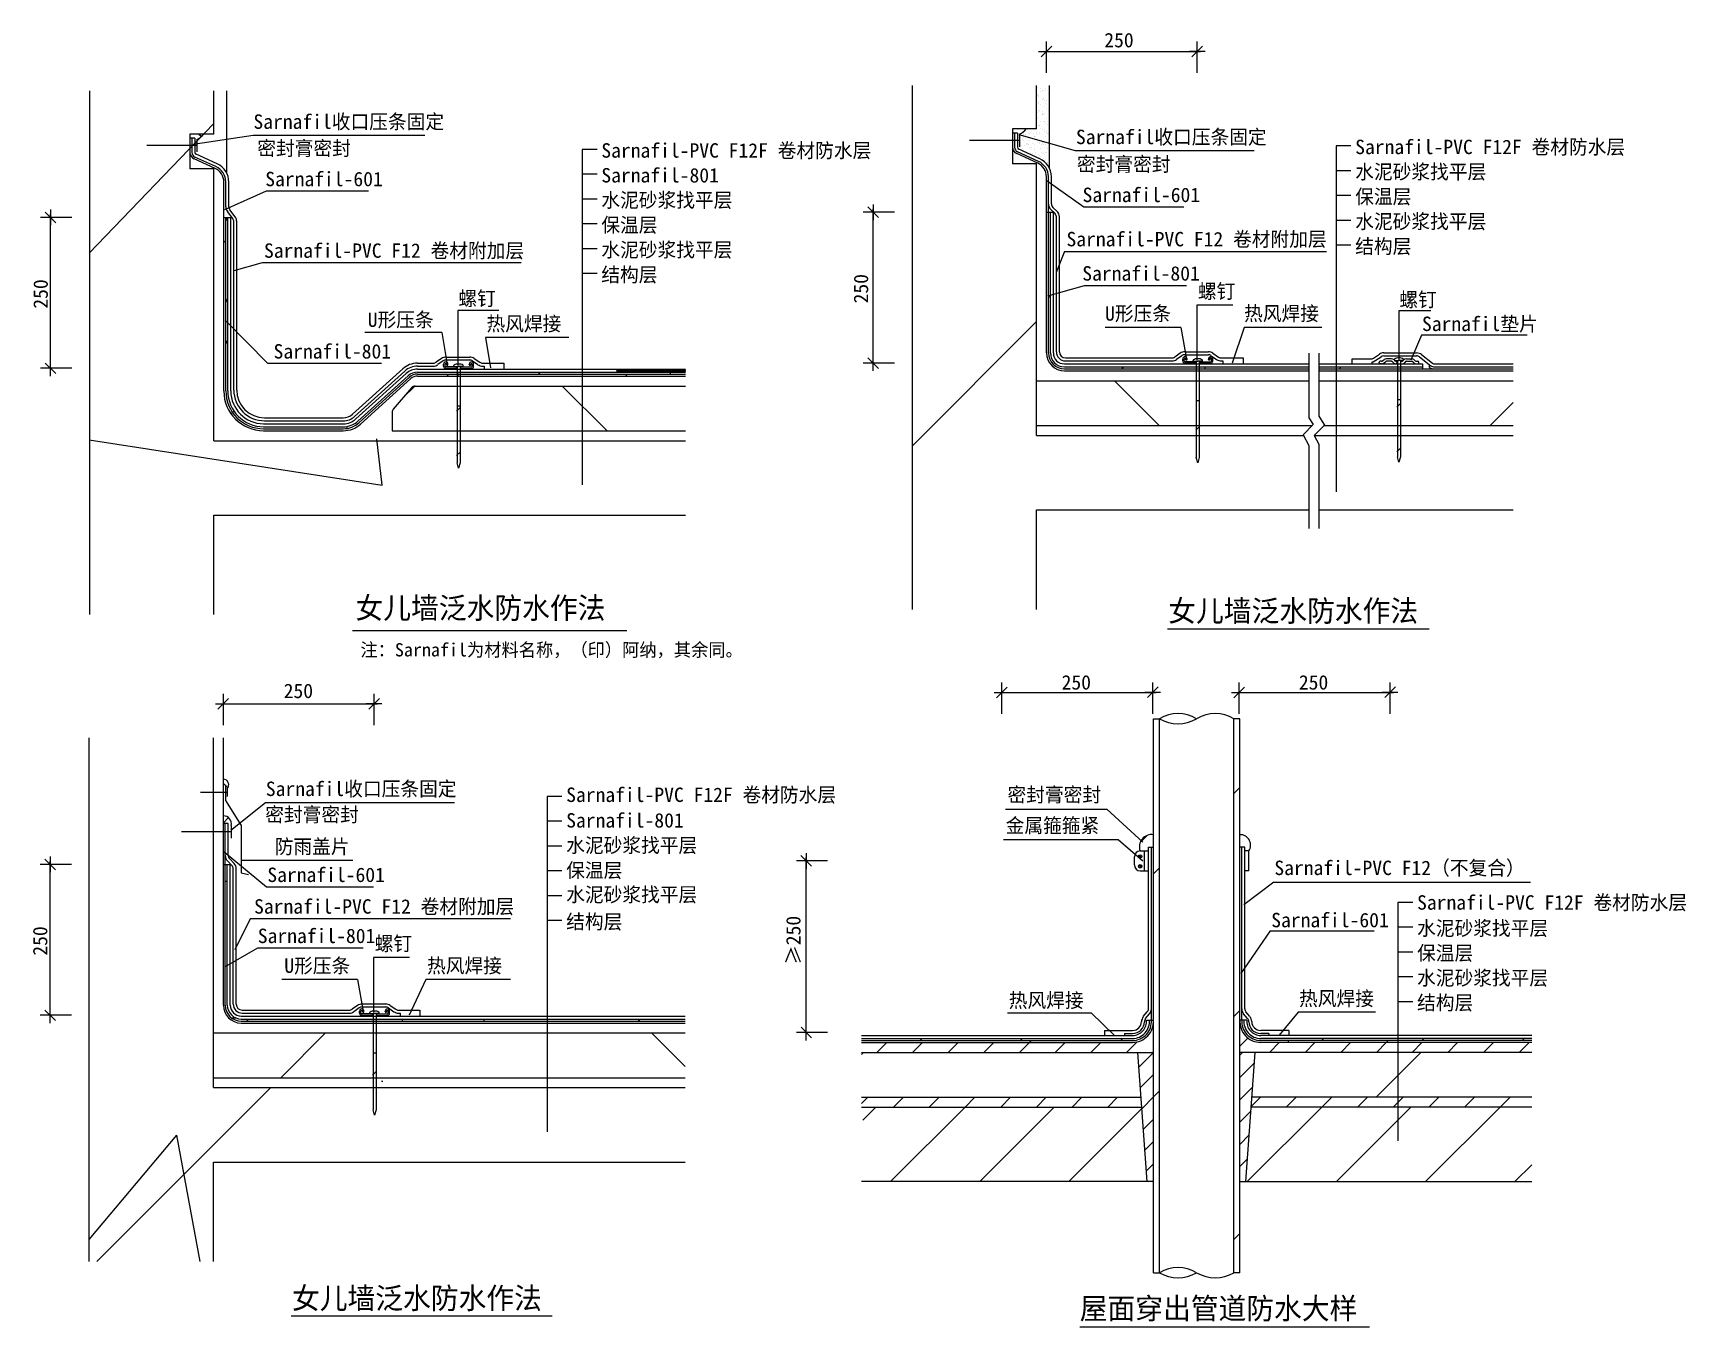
# Model space of a CAD drawing. Header units: metres. Extents: x 21 to 353, y 20 to 281.
import ezdxf

# ---------------------------------------------------------------- set-up
doc = ezdxf.new("R2010")
doc.units = ezdxf.units.M
for name, color, linetype in [('Layer1', 7, 'Continuous'), ('Layer3', 7, 'Continuous'), ('SHU', 7, 'Continuous')]:
    doc.layers.add(name, color=color, linetype=linetype)
pattern_1 = [(45, (0, 0), (-17.9605, 17.9605), [])]
pattern_2 = [(45, (0, 0), (-3.5921, 3.5921), [])]
pattern_3 = [(45, (0, 0), (-10.1028, 10.1028), [])]
pattern_4 = [(45, (0, 0), (-4.49013, 4.49013), [])]
pattern_5 = [(45, (0, 0), (-22.4506, 22.4506), [])]

msp = doc.modelspace()

# ---------------------------------------------------------------- texts
for s, height, p in [('250', 2.9, (236.3, 277.88)), ('Sarnafil收口压条固定', 2.9, (64.96, 261.47)), ('Sarnafil收口压条固定', 2.9, (230.6, 258.39)), ('Sarnafil-PVC F12F 卷材防水层', 2.9, (286.83, 256.38)), ('密封膏密封', 2.9, (65.74, 256.11)), ('Sarnafil-PVC F12F 卷材防水层', 2.9, (135.02, 255.67)), ('Sarnafil-601', 2.9, (67.34, 249.92)), ('Sarnafil-801', 2.9, (135.02, 250.67)), ('密封膏密封', 2.9, (230.8, 252.91)), ('水泥砂浆找平层', 2.9, (286.83, 251.38)), ('Sarnafil-601', 2.9, (231.93, 246.73)), ('保温层', 2.9, (286.83, 246.38)), ('水泥砂浆找平层', 2.9, (135.02, 245.67)), ('保温层', 2.9, (135.02, 240.67)), ('水泥砂浆找平层', 2.9, (286.83, 241.38)), ('Sarnafil-PVC F12 卷材附加层', 2.9, (228.69, 237.82)), ('结构层', 2.9, (286.83, 236.38)), ('Sarnafil-PVC F12 卷材附加层', 2.9, (67.09, 235.51)), ('水泥砂浆找平层', 2.9, (135.02, 235.67)), ('结构层', 2.9, (135.02, 230.67)), ('Sarnafil-801', 2.9, (231.87, 230.92)), ('螺钉', 2.9, (255.15, 227.32)), ('螺钉', 2.9, (106.24, 225.88)), ('螺钉', 2.9, (295.72, 225.64)), ('U形压条', 2.9, (87.98, 221.6)), ('热风焊接', 2.9, (111.89, 220.8)), ('U形压条', 2.9, (236.46, 222.86)), ('热风焊接', 2.9, (264.45, 222.86)), ('Sarnafil垫片', 2.9, (300.28, 220.77)), ('Sarnafil-801', 2.9, (69.01, 215.23)), ('女儿墙泛水防水作法', 4.3, (85.52, 162.88)), ('女儿墙泛水防水作法', 4.3, (249.19, 162.29)), ('注：Sarnafil为材料名称，（印）阿纳，其余同。', 2.67, (86.5, 155.27)), ('250', 2.9, (227.71, 148.6)), ('250', 2.9, (275.49, 148.6)), ('250', 2.9, (71.05, 146.88)), ('Sarnafil收口压条固定', 2.9, (67.46, 127.17)), ('Sarnafil-PVC F12F 卷材防水层', 2.9, (127.94, 125.97)), ('密封膏密封', 2.9, (67.34, 121.98)), ('Sarnafil-801', 2.9, (127.94, 120.82)), ('防雨盖片', 2.9, (69.24, 115.56)), ('水泥砂浆找平层', 2.9, (127.94, 115.8)), ('保温层', 2.9, (127.94, 110.77)), ('Sarnafil-PVC F12（不复合）', 2.9, (270.55, 111.26)), ('Sarnafil-601', 2.9, (67.76, 109.86)), ('Sarnafil-PVC F12 卷材附加层', 2.9, (65.09, 103.49)), ('水泥砂浆找平层', 2.9, (127.94, 105.88)), ('Sarnafil-PVC F12F 卷材防水层', 2.9, (299.29, 104.29)), ('结构层', 2.9, (127.94, 100.43)), ('Sarnafil-601', 2.9, (269.92, 100.75)), ('Sarnafil-801', 2.9, (65.84, 97.57)), ('水泥砂浆找平层', 2.9, (299.29, 99.11)), ('螺钉', 2.9, (89.38, 96.03)), ('保温层', 2.9, (299.29, 94.11)), ('U形压条', 2.9, (71.18, 91.57)), ('热风焊接', 2.9, (99.92, 91.57)), ('热风焊接', 2.9, (99.92, 91.57)), ('水泥砂浆找平层', 2.9, (299.29, 89.11)), ('热风焊接', 2.9, (217.06, 84.6)), ('结构层', 2.9, (299.29, 84.11)), ('女儿墙泛水防水作法', 4.3, (72.73, 23.94)), ('屋面穿出管道防水大样', 4.3, (231.36, 21.87))]:
    msp.add_text(s, height=height).set_placement(p)
for s, p in [('250', (23.55, 225.27)), ('250', (188.75, 226.33)), ('250', (23.45, 95.03)), ('≥250', (175.13, 93.19))]:
    msp.add_text(s, height=2.9, rotation=90).set_placement(p)
at = {"layer": 'SHU'}
for s, p in [('密封膏密封', (216.81, 125.98)), ('金属箍箍紧', (216.44, 119.8)), ('热风焊接', (275.52, 84.97))]:
    msp.add_text(s, height=2.9, dxfattribs=at).set_placement(p)

# ---------------------------------------------------------------- blocks, each defined once
blk = doc.blocks.new('_ARCHTICK')
at = {"color": 3}
blk.add_line((0.79, 0), (-0.79, 0), dxfattribs=at)
at = {"color": 1, "linetype": 'ByBlock'}
blk.add_lwpolyline([(-0.53, -0.53), (0.54, 0.54)], dxfattribs=at)

# ---------------------------------------------------------------- hatches: boundary and pattern name
h = msp.add_hatch()
h.set_pattern_fill('ANSI31', scale=100)
h.paths.add_polyline_path([(254.82, 199.76), (222.66, 199.76), (222.66, 254.46), (217.84, 254.46), (217.84, 261.46), (222.66, 261.46), (222.66, 270.17), (197.66, 270.17), (197.66, 164.73), (222.66, 164.73), (222.66, 184.76), (277.5, 184.76), (277.5, 197.72), (276.41, 199.76), (255.42, 199.76), (255.42, 195.29), (255.12, 194.21), (254.82, 195.29)])
h.paths.add_polyline_path([(318.66, 199.76), (295.94, 199.76), (295.94, 195.46), (295.64, 194.39), (295.34, 195.46), (295.34, 199.76), (278.6, 199.76), (278.56, 199.72), (279.5, 197.97), (279.5, 184.76), (318.66, 184.76)])
h = msp.add_hatch()
h.set_pattern_fill('AR-CONC', scale=4)
h.paths.add_polyline_path([(318.66, 199.76), (295.94, 199.76), (295.94, 195.46), (295.64, 194.39), (295.34, 195.46), (295.34, 199.76), (278.6, 199.76), (278.56, 199.72), (279.5, 197.97), (279.5, 184.76), (318.66, 184.76)])
h.paths.add_polyline_path([(277.5, 197.72), (276.41, 199.76), (255.42, 199.76), (255.42, 195.29), (255.12, 194.21), (254.82, 195.29), (254.82, 199.76), (222.66, 199.76), (222.66, 254.46), (217.84, 254.46), (217.84, 261.46), (222.66, 261.46), (222.66, 270.17), (197.66, 270.17), (197.66, 164.73), (222.66, 164.73), (222.66, 184.76), (277.5, 184.76)])
h = msp.add_hatch()
h.set_pattern_fill('AR-CONC', scale=4)
h.paths.add_polyline_path([(151.91, 199.08), (89.66, 199.08), (89.66, 194.61), (89.36, 193.54), (89.06, 194.61), (89.06, 199.08), (56.91, 199.08), (56.91, 269.5), (31.91, 269.5), (31.91, 164.06), (56.91, 164.06), (56.91, 184.08), (151.91, 184.08)])
h = msp.add_hatch()
h.set_pattern_fill('ANSI31', scale=100)
h.paths.add_polyline_path([(56.91, 269.5), (31.91, 269.5), (31.91, 164.06), (56.91, 164.06), (56.91, 184.08), (151.91, 184.08), (151.91, 199.08), (89.66, 199.08), (89.66, 194.61), (89.36, 193.54), (89.06, 194.61), (89.06, 199.08), (56.91, 199.08)])
h = msp.add_hatch()
h.set_pattern_fill('AR-SAND', scale=0.8)
h.paths.add_polyline_path([(59.62, 269.12), (57, 269.12), (57, 260.41), (54.94, 260.41, -0.12), (53.54, 259.36), (53.54, 258.09), (53.18, 258.09), (53.18, 256.7, 0.29), (53.42, 256.34), (57.65, 254.41, -0.18), (59.62, 252.47)])
h = msp.add_hatch()
h.set_pattern_fill('AR-SAND')
h.paths.add_polyline_path([(59, 269.12), (57, 269.12), (57, 260.41), (54.94, 260.41, -0.12), (53.54, 259.36), (53.54, 258.09), (53.18, 258.09), (53.18, 256.7, 0.29), (53.42, 256.34), (57.66, 254.41, -0.11), (59, 253.42)])
h = msp.add_hatch()
h.set_pattern_fill('ANSI38', scale=2.5)
h.paths.add_polyline_path([(54.94, 260.41), (52.18, 260.41), (52.18, 259.56), (53.18, 259.56), (53.18, 258.09), (53.54, 258.09), (53.54, 259.36, 0.12)])
h = msp.add_hatch()
h.set_pattern_fill('ANSI38', scale=2.5)
h.paths.add_polyline_path([(220.6, 261.46), (217.84, 261.46), (217.84, 260.61), (218.84, 260.61), (218.84, 259.14), (219.2, 259.14), (219.2, 260.41, 0.12)])
h = msp.add_hatch()
h.set_pattern_fill('AR-SAND', scale=25)
h.paths.add_polyline_path([(138.09, 198.7), (138.09, 200.7), (92.88, 200.7), (92.88, 204.4, -0.18), (93.12, 205.05), (96.79, 209.35, -0.22), (97.55, 209.7), (138.09, 209.7), (138.09, 211.7), (98, 211.7, 0.19), (96.66, 211.19), (86.55, 202.05, -0.19), (83.06, 200.7), (67, 200.7, -0.41), (59, 208.7), (59, 223.14), (57, 224.4), (57, 198.7)])
h.paths.add_polyline_path([(182, 209.7), (182, 211.7), (138.09, 211.7), (138.09, 209.7)])
h.paths.add_polyline_path([(182, 198.7), (182, 200.7), (138.09, 200.7), (138.09, 198.7)])
h.paths.add_polyline_path([(59, 247.67), (57, 246.64), (57, 224.4), (59, 223.14)])
h.paths.add_polyline_path([(59, 250.77, 0.29), (57.24, 253.5), (53, 255.43, -0.29), (52.18, 256.7), (52.18, 253.41), (57, 253.41), (57, 246.64), (59, 247.67)])
h = msp.add_hatch()
h.set_pattern_fill('AR-SAND', scale=1.2)
h.paths.add_polyline_path([(53, 255.43, -0.29), (52.18, 256.7), (52.18, 253.41), (57.43, 253.41, 0.02), (57.24, 253.5)])
h = msp.add_hatch()
h.set_pattern_fill('AR-SAND', scale=1.5)
h.paths.add_polyline_path([(318.66, 212.76), (295.94, 212.76), (295.94, 210.76), (318.66, 210.76)])
h.paths.add_polyline_path([(295.34, 212.76), (282.98, 212.76), (282.98, 210.76), (295.34, 210.76)])
h.paths.add_polyline_path([(282.98, 212.76), (279.5, 212.76), (279.5, 210.76), (282.98, 210.76)])
h.paths.add_polyline_path([(318.66, 201.76), (295.94, 201.76), (295.94, 199.76), (318.66, 199.76)])
h.paths.add_polyline_path([(295.34, 201.76), (282.98, 201.76), (282.98, 199.76), (295.34, 199.76)])
h.paths.add_polyline_path([(282.98, 201.76), (280.56, 201.76), (278.6, 199.76), (282.98, 199.76)])
h.paths.add_polyline_path([(278.16, 201.76), (255.42, 201.76), (255.42, 199.76), (276.41, 199.76), (276.34, 199.9)])
h.paths.add_polyline_path([(277.5, 212.76), (255.42, 212.76), (255.42, 210.76), (277.5, 210.76)])
h.paths.add_polyline_path([(254.82, 212.76), (228.26, 212.76, -0.41), (224.66, 216.36), (224.66, 228.05), (222.66, 230.03), (222.66, 210.76), (254.82, 210.76)])
h.paths.add_polyline_path([(254.82, 201.76), (222.66, 201.76), (222.66, 199.76), (254.82, 199.76)])
h.paths.add_polyline_path([(224.66, 250.76), (222.66, 249.03), (222.66, 230.03), (224.66, 228.05)])
h.paths.add_polyline_path([(222.9, 254.55), (218.66, 256.48, -0.29), (217.84, 257.76), (217.84, 254.46), (222.66, 254.46), (222.66, 249.03), (224.66, 250.76), (224.66, 251.82, 0.29)])
h = msp.add_hatch()
h.set_pattern_fill('AR-SAND', scale=1.2)
h.paths.add_polyline_path([(218.66, 256.48, -0.29), (217.84, 257.76), (217.84, 254.46), (223.09, 254.46, 0.02), (222.9, 254.55)])
h = msp.add_hatch()
h.set_pattern_fill('AR-SAND', scale=1.5)
h.paths.add_polyline_path([(152, 211.7), (138.09, 211.7), (138.09, 209.7), (152, 209.7)])
h.paths.add_polyline_path([(138.09, 211.7), (106.58, 211.7), (106.58, 209.7), (138.09, 209.7)])
h.paths.add_polyline_path([(105.98, 211.7), (98, 211.7, 0.19), (96.66, 211.19), (86.55, 202.05, -0.19), (83.06, 200.7), (67, 200.7, -0.41), (59, 208.7), (59, 223.21), (57, 225), (57, 198.7), (105.98, 198.7), (105.98, 200.7), (92.88, 200.7), (92.88, 204.4, -0.18), (93.12, 205.05), (96.79, 209.35, -0.22), (97.55, 209.7), (105.98, 209.7)])
h.paths.add_polyline_path([(138.09, 200.7), (106.58, 200.7), (106.58, 198.7), (138.09, 198.7)])
h.paths.add_polyline_path([(152, 200.7), (138.09, 200.7), (138.09, 198.7), (152, 198.7)])
h.paths.add_polyline_path([(59, 245.01), (57, 243.17), (57, 225), (59, 223.21)])
h.paths.add_polyline_path([(59, 250.77, 0.29), (57.24, 253.5), (57, 253.61), (57, 243.17), (59, 245.01)])
h = msp.add_hatch()
h.set_pattern_fill('ANSI31,_O', scale=8)
h.set_pattern_definition(pattern_1)
h.paths.add_polyline_path([(67, 201.1, -0.41), (59.4, 208.7), (59.4, 243.63), (59, 243.63), (59, 208.7, 0.41), (67, 200.7), (83.06, 200.7, 0.19), (86.55, 202.05), (96.66, 211.19, -0.19), (98, 211.7), (105.98, 211.7), (105.98, 212.1), (98, 212.1, 0.19), (96.39, 211.49), (86.28, 202.34, -0.19), (83.06, 201.1)])
h = msp.add_hatch()
h.set_pattern_fill('HONEY', scale=4.5)
h.paths.add_polyline_path([(138.09, 212.1), (138.09, 212.5), (98, 212.5, 0.19), (96.12, 211.78), (86.01, 202.64, -0.19), (83.06, 201.5), (67, 201.5, -0.41), (59.8, 208.7), (59.8, 243.63), (59.4, 243.63), (59.4, 208.7, 0.41), (67, 201.1), (83.06, 201.1, 0.19), (86.28, 202.34), (96.39, 211.49, -0.19), (98, 212.1)])
h = msp.add_hatch()
h.set_pattern_fill('HONEY', scale=4.6)
h.paths.add_polyline_path([(277.5, 213.56), (255.42, 213.56), (255.42, 213.16), (277.5, 213.16)])
h.paths.add_polyline_path([(255.42, 213.56), (254.82, 213.56), (254.82, 213.16), (255.42, 213.16)])
h.paths.add_polyline_path([(225.46, 244.69), (225.06, 244.69), (225.06, 216.36, 0.41), (228.26, 213.16), (254.82, 213.16), (254.82, 213.56), (228.26, 213.56, -0.41), (225.46, 216.36)])
h = msp.add_hatch()
h.set_pattern_fill('SOLID')
h.paths.add_polyline_path([(152, 212.5), (152, 213.1), (138.09, 213.1), (138.09, 212.5)])
h = msp.add_hatch()
h.set_pattern_fill('HONEY', scale=4.6)
h.paths.add_polyline_path([(279.5, 213.56), (279.5, 213.16), (295.34, 213.16), (295.34, 213.56)])
h.paths.add_polyline_path([(295.94, 213.56), (295.94, 213.16), (300.36, 213.16), (300.36, 213.56)])
h = msp.add_hatch()
h.set_pattern_fill('HONEY', scale=4.6)
h.paths.add_polyline_path([(318.66, 213.56), (302.84, 213.56, -0.13), (302.03, 213.78), (301.82, 213.94), (301.82, 213.44, 0.13), (302.84, 213.16), (318.66, 213.16)])
h = msp.add_hatch()
h.set_pattern_fill('ANSI37', scale=25)
h.paths.add_polyline_path([(138.09, 200.7), (138.09, 209.7), (97.55, 209.7, 0.22), (96.79, 209.35), (93.12, 205.05, 0.18), (92.88, 204.4), (92.88, 200.7)])
h.paths.add_polyline_path([(152, 200.7), (152, 209.7), (138.09, 209.7), (138.09, 200.7)])
h = msp.add_hatch()
h.set_pattern_fill('ANSI31,_O', scale=8)
h.set_pattern_definition(pattern_1)
h.paths.add_polyline_path([(106.58, 212.1), (106.58, 211.7), (138.09, 211.7), (138.09, 212.1)])
h.paths.add_polyline_path([(152, 211.7), (152, 212.1), (138.09, 212.1), (138.09, 211.7)])
h = msp.add_hatch()
h.set_pattern_fill('HONEY', scale=4.5)
h.paths.add_polyline_path([(152, 212.1), (152, 212.5), (138.09, 212.5), (138.09, 212.1)])
h = msp.add_hatch()
h.set_pattern_fill('ANSI37', scale=25)
h.paths.add_polyline_path([(318.66, 210.76), (295.94, 210.76), (295.94, 201.76), (318.66, 201.76)])
h.paths.add_polyline_path([(295.34, 210.76), (282.98, 210.76), (282.98, 201.76), (295.34, 201.76)])
h.paths.add_polyline_path([(282.98, 210.76), (279.5, 210.76), (279.5, 203.61), (280.68, 201.76), (282.98, 201.76)])
h.paths.add_polyline_path([(277.5, 210.76), (255.42, 210.76), (255.42, 201.76), (278.16, 201.76), (278.37, 201.97), (277.5, 203.32)])
h.paths.add_polyline_path([(254.82, 210.76), (222.66, 210.76), (222.66, 201.76), (254.82, 201.76)])
h = msp.add_hatch()
h.set_pattern_fill('ANSI31', scale=2)
h.paths.add_polyline_path([(254.82, 206.79), (254.72, 206.79), (254.72, 201.85), (254.82, 201.85)])
h.paths.add_polyline_path([(255.52, 206.79), (255.42, 206.79), (255.42, 201.85), (255.52, 201.85)])
h.paths.add_polyline_path([(255.52, 201.85), (255.42, 201.85), (255.42, 199.85), (255.52, 199.85)])
h.paths.add_polyline_path([(254.82, 201.85), (254.72, 201.85), (254.72, 199.85), (254.82, 199.85)])
h.paths.add_polyline_path([(255.42, 201.85), (254.82, 201.85), (254.82, 199.85), (255.42, 199.85)])
h.paths.add_polyline_path([(255.42, 199.85), (254.82, 199.85), (254.82, 195.7), (255.12, 194.62), (255.42, 195.7)])
h.paths.add_polyline_path([(254.82, 199.85), (254.72, 199.85), (254.72, 195.69), (255.12, 194.25), (255.52, 195.69), (255.52, 199.85), (255.42, 199.85), (255.42, 195.7), (255.12, 194.62), (254.82, 195.7)])
h.paths.add_polyline_path([(255.42, 206.79), (254.82, 206.79), (254.82, 201.85), (255.42, 201.85)])
h = msp.add_hatch()
h.set_pattern_fill('ANSI31', scale=2)
h.paths.add_polyline_path([(295.34, 206.97), (295.24, 206.97), (295.24, 202.03), (295.34, 202.03)])
h.paths.add_polyline_path([(296.04, 206.97), (295.94, 206.97), (295.94, 202.03), (296.04, 202.03)])
h.paths.add_polyline_path([(296.04, 202.03), (295.94, 202.03), (295.94, 200.03), (296.04, 200.03)])
h.paths.add_polyline_path([(295.34, 202.03), (295.24, 202.03), (295.24, 200.03), (295.34, 200.03)])
h.paths.add_polyline_path([(295.94, 202.03), (295.34, 202.03), (295.34, 200.03), (295.94, 200.03)])
h.paths.add_polyline_path([(295.94, 200.03), (295.34, 200.03), (295.34, 195.88), (295.64, 194.8), (295.94, 195.88)])
h.paths.add_polyline_path([(295.34, 200.03), (295.24, 200.03), (295.24, 195.86), (295.64, 194.43), (296.04, 195.86), (296.04, 200.03), (295.94, 200.03), (295.94, 195.88), (295.64, 194.8), (295.34, 195.88)])
h.paths.add_polyline_path([(295.94, 206.97), (295.34, 206.97), (295.34, 202.03), (295.94, 202.03)])
h = msp.add_hatch()
h.set_pattern_fill('ANSI31', scale=2)
h.paths.add_polyline_path([(105.98, 205.74), (105.88, 205.74), (105.88, 200.8), (105.98, 200.8)])
h.paths.add_polyline_path([(106.68, 205.74), (106.58, 205.74), (106.58, 200.8), (106.68, 200.8)])
h.paths.add_polyline_path([(106.68, 200.8), (106.58, 200.8), (106.58, 198.8), (106.68, 198.8)])
h.paths.add_polyline_path([(105.98, 200.8), (105.88, 200.8), (105.88, 198.8), (105.98, 198.8)])
h.paths.add_polyline_path([(106.58, 200.8), (105.98, 200.8), (105.98, 198.8), (106.58, 198.8)])
h.paths.add_polyline_path([(106.58, 198.8), (105.98, 198.8), (105.98, 194.65), (106.28, 193.57), (106.58, 194.65)])
h.paths.add_polyline_path([(105.98, 198.8), (105.88, 198.8), (105.88, 194.63), (106.28, 193.2), (106.68, 194.63), (106.68, 198.8), (106.58, 198.8), (106.58, 194.65), (106.28, 193.57), (105.98, 194.65)])
h.paths.add_polyline_path([(106.58, 205.74), (105.98, 205.74), (105.98, 200.8), (106.58, 200.8)])
h = msp.add_hatch()
h.set_pattern_fill('ANSI35,_O', scale=10)
h.set_pattern_definition(pattern_5)
h.paths.add_polyline_path([(247.4, 142.73), (246.2, 142.73), (246.2, 31.22), (247.4, 31.22)])
h = msp.add_hatch()
h.set_pattern_fill('ANSI35,_O', scale=10)
h.set_pattern_definition(pattern_5)
h.paths.add_polyline_path([(262.4, 31.22), (263.6, 31.22), (263.6, 142.73), (262.4, 142.73)])
h = msp.add_hatch()
h.set_pattern_fill('ANSI31', scale=100)
h.paths.add_polyline_path([(56.9, 138.88), (31.9, 138.88), (31.9, 33.44), (56.9, 33.44), (56.9, 53.47), (151.9, 53.47), (151.9, 68.47), (89.65, 68.47), (89.65, 64), (89.35, 62.92), (89.05, 64), (89.05, 68.47), (56.9, 68.47)])
h = msp.add_hatch()
h.set_pattern_fill('AR-CONC', scale=4)
h.paths.add_polyline_path([(151.9, 68.47), (89.65, 68.47), (89.65, 64), (89.35, 62.92), (89.05, 64), (89.05, 68.47), (56.9, 68.47), (56.9, 138.88), (31.9, 138.88), (31.9, 33.44), (56.9, 33.44), (56.9, 53.47), (151.9, 53.47)])
h = msp.add_hatch()
h.set_pattern_fill('AR-SAND', scale=1.4)
h.paths.add_polyline_path([(151.9, 81.47), (137.99, 81.47), (137.99, 79.47), (151.9, 79.47)])
h.paths.add_polyline_path([(137.99, 81.47), (89.65, 81.47), (89.65, 79.47), (137.99, 79.47)])
h.paths.add_polyline_path([(89.05, 81.47), (62.5, 81.47, -0.41), (58.9, 85.07), (58.9, 92.99), (56.9, 94.92), (56.9, 79.47), (89.05, 79.47)])
h.paths.add_polyline_path([(58.9, 115.49), (56.9, 111.17), (56.9, 94.92), (58.9, 92.99)])
h.paths.add_polyline_path([(58.9, 119.96), (56.9, 119.96), (56.9, 111.17), (58.9, 115.49)])
h.paths.add_polyline_path([(58.9, 127.85), (56.9, 127.85), (56.9, 119.96), (58.9, 119.96)])
h.paths.add_polyline_path([(58.9, 138.88), (56.9, 138.88), (56.9, 127.85), (58.9, 127.85)])
h.paths.add_polyline_path([(89.05, 70.47), (56.9, 70.47), (56.9, 68.47), (89.05, 68.47)])
h.paths.add_polyline_path([(137.99, 70.47), (89.65, 70.47), (89.65, 68.47), (137.99, 68.47)])
h.paths.add_polyline_path([(151.9, 70.47), (137.99, 70.47), (137.99, 68.47), (151.9, 68.47)])
h = msp.add_hatch()
h.set_pattern_fill('ANSI38', scale=2)
h.paths.add_polyline_path([(58.9, 130.54), (58.9, 127.85), (59.65, 127.85), (59.65, 128.66, 0.66)])
h = msp.add_hatch()
h.set_pattern_fill('ANSI38', scale=2)
h.paths.add_polyline_path([(58.9, 123.17), (58.9, 121.61), (59.9, 121.61), (59.9, 119.96), (60.48, 119.96), (60.48, 121.23, 0.5)])
h = msp.add_hatch()
h.set_pattern_fill('ANSI31', scale=4)
h.paths.add_polyline_path([(58.9, 113.4), (59.3, 113.4), (59.3, 119.96), (58.9, 119.96)])
h.paths.add_polyline_path([(58.9, 119.96), (59.3, 119.96), (59.3, 121.61), (58.9, 121.61)])
h = msp.add_hatch()
h.set_pattern_fill('ANSI38,_O', scale=2)
h.set_pattern_definition(pattern_4)
h.paths.add_polyline_path([(246.2, 119.38, 0.57), (243.51, 116.12, -0.01), (243.55, 116.12), (245.2, 116.12), (245.2, 116.89), (246.2, 116.89)])
h = msp.add_hatch()
h.set_pattern_fill('ANSI38,_O', scale=2)
h.set_pattern_definition(pattern_4)
h.paths.add_polyline_path([(263.6, 116.89), (264.6, 116.89), (264.6, 116.12), (265.4, 116.12, 0.63), (263.6, 119.38)])
h = msp.add_hatch()
h.set_pattern_fill('HONEY', scale=5)
h.paths.add_polyline_path([(89.05, 82.27), (62.5, 82.27, -0.41), (59.7, 85.07), (59.7, 113.4), (59.3, 113.4), (59.3, 85.07, 0.41), (62.5, 81.87), (89.05, 81.87)])
h = msp.add_hatch()
h.set_pattern_fill('HONEY', scale=5)
h.paths.add_polyline_path([(151.9, 82.27), (137.99, 82.27), (137.99, 81.87), (151.9, 81.87)])
h.paths.add_polyline_path([(137.99, 82.27), (89.65, 82.27), (89.65, 81.87), (137.99, 81.87)])
h = msp.add_hatch()
h.set_pattern_fill('HONEY,_O', scale=4.5)
h.set_pattern_definition(pattern_3)
h.paths.add_polyline_path([(187.42, 78.37), (187.42, 77.97), (242, 77.97, 0.44), (245.78, 82.07), (245.38, 82.07, -0.44), (242, 78.37)])
h = msp.add_hatch()
h.set_pattern_fill('AR-SAND,_O', scale=1.6)
h.set_pattern_definition(pattern_2)
h.paths.add_polyline_path([(187.42, 77.57), (187.42, 75.57), (246.2, 75.57), (246.2, 81.77, -0.41), (242, 77.57)])
h = msp.add_hatch()
h.set_pattern_fill('AR-SAND,_O', scale=1.6)
h.set_pattern_definition(pattern_2)
h.paths.add_polyline_path([(243.89, 64.57), (243.74, 66.57), (187.42, 66.57), (187.42, 64.57)])
h.paths.add_polyline_path([(322.37, 64.57), (322.37, 66.57), (266.05, 66.57), (265.91, 64.57)])
h.paths.add_polyline_path([(267.8, 77.57, -0.41), (263.6, 81.77), (263.6, 75.57), (322.37, 75.57), (322.37, 77.57)])
h = msp.add_hatch()
h.set_pattern_fill('ANSI31,_O', scale=8)
h.set_pattern_definition(pattern_1)
h.paths.add_polyline_path([(246.19, 82.07), (245.78, 82.07, -0.44), (242, 77.97), (216.21, 77.97), (216.21, 77.57), (242, 77.57, 0.44)])
h = msp.add_hatch()
h.set_pattern_fill('ANSI31,_O', scale=8)
h.set_pattern_definition(pattern_1)
h.paths.add_polyline_path([(293.59, 77.57), (293.59, 77.97), (273.31, 77.97), (273.31, 77.57)])
h.paths.add_polyline_path([(267.8, 77.97, -0.44), (264.01, 82.07), (263.61, 82.07, 0.44), (267.8, 77.57), (273.31, 77.57), (273.31, 77.97)])
h = msp.add_hatch()
h.set_pattern_fill('HONEY,_O', scale=4.5)
h.set_pattern_definition(pattern_3)
h.paths.add_polyline_path([(322.37, 78.37), (322.37, 77.97), (267.8, 77.97, -0.44), (264.01, 82.07), (264.41, 82.07, 0.44), (267.8, 78.37)])
h = msp.add_hatch()
h.set_pattern_fill('ANSI37', scale=25)
h.paths.add_polyline_path([(89.05, 79.47), (56.9, 79.47), (56.9, 70.47), (89.05, 70.47)])
h.paths.add_polyline_path([(137.99, 79.47), (89.65, 79.47), (89.65, 70.47), (137.99, 70.47)])
h.paths.add_polyline_path([(151.9, 79.47), (137.99, 79.47), (137.99, 70.47), (151.9, 70.47)])
h = msp.add_hatch()
h.set_pattern_fill('ANSI31', scale=2)
h.paths.add_polyline_path([(89.05, 75.5), (88.95, 75.5), (88.95, 70.56), (89.05, 70.56)])
h.paths.add_polyline_path([(89.75, 75.5), (89.65, 75.5), (89.65, 70.56), (89.75, 70.56)])
h.paths.add_polyline_path([(89.75, 70.56), (89.65, 70.56), (89.65, 68.56), (89.75, 68.56)])
h.paths.add_polyline_path([(89.05, 70.56), (88.95, 70.56), (88.95, 68.56), (89.05, 68.56)])
h.paths.add_polyline_path([(89.65, 70.56), (89.05, 70.56), (89.05, 68.56), (89.65, 68.56)])
h.paths.add_polyline_path([(89.65, 68.56), (89.05, 68.56), (89.05, 64.41), (89.35, 63.33), (89.65, 64.41)])
h.paths.add_polyline_path([(89.05, 68.56), (88.95, 68.56), (88.95, 64.4), (89.35, 62.96), (89.75, 64.4), (89.75, 68.56), (89.65, 68.56), (89.65, 64.41), (89.35, 63.33), (89.05, 64.41)])
h.paths.add_polyline_path([(89.65, 75.5), (89.05, 75.5), (89.05, 70.56), (89.65, 70.56)])
h = msp.add_hatch()
h.set_pattern_fill('ANSI37,_O', scale=25)
h.set_pattern_definition([(45, (0, 0), (-56.127, 56.127), [])])
h.paths.add_polyline_path([(243.74, 66.57), (243.09, 75.57), (187.42, 75.57), (187.42, 66.57)])
h.paths.add_polyline_path([(322.37, 66.57), (322.37, 75.57), (266.7, 75.57), (266.05, 66.57)])
h = msp.add_hatch()
h.set_pattern_fill('AR-CONC,_O')
h.set_pattern_definition([(45, (0, 0), (-2.245064, 2.245064), [])])
h.paths.add_polyline_path([(246.2, 75.57), (243.09, 75.57), (244.97, 49.57), (246.2, 49.57)])
h.paths.add_polyline_path([(263.6, 49.57), (264.83, 49.57), (266.7, 75.57), (263.6, 75.57)])
h = msp.add_hatch()
h.set_pattern_fill('ANSI31,_O', scale=100)
h.set_pattern_definition([(45, (0, 0), (-224.5, 224.5), [])])
h.paths.add_polyline_path([(244.97, 49.57), (243.89, 64.57), (187.42, 64.57), (187.42, 62.18), (188.83, 60.88), (189.95, 60.27), (187.42, 58.74), (187.42, 49.57)])
h.paths.add_polyline_path([(322.37, 49.57), (322.37, 58.74), (319.84, 60.27), (325.96, 60.88), (322.37, 62.18), (322.37, 64.57), (265.91, 64.57), (264.83, 49.57)])
h = msp.add_hatch()
h.set_pattern_fill('AR-CONC,_O', scale=4)
h.set_pattern_definition([(45, (0, 0), (-8.98026, 8.98026), [])])
h.paths.add_polyline_path([(244.97, 49.57), (243.89, 64.57), (187.42, 64.57), (187.42, 62.18), (188.83, 60.88), (189.95, 60.27), (187.42, 58.74), (187.42, 49.57)])
h.paths.add_polyline_path([(322.37, 49.57), (322.37, 58.74), (319.84, 60.27), (325.96, 60.88), (322.37, 62.18), (322.37, 64.57), (265.91, 64.57), (264.83, 49.57)])
at = {"layer": 'SHU'}
h = msp.add_hatch(dxfattribs=at)
h.set_pattern_fill('ANSI32', scale=2)
h.paths.add_polyline_path([(294.67, 214.96, 0.21), (294.16, 215.18), (293.12, 215.18, 0.18), (292.67, 215.02), (292.35, 214.75, -0.18), (292.15, 214.68), (291.84, 214.68, 0.41), (291.64, 214.48), (291.64, 214.38, 0.41), (291.84, 214.18), (292.15, 214.18, 0.18), (292.67, 214.37), (292.99, 214.63, -0.18), (293.12, 214.68), (294.16, 214.68, -0.21), (294.3, 214.62), (294.47, 214.44, 0.21), (295.06, 214.18), (295.27, 214.18), (295.27, 214.68), (295.06, 214.68, -0.21), (294.84, 214.78)])
h.paths.add_polyline_path([(298.17, 214.68, -0.18), (298.3, 214.63), (298.62, 214.37, 0.18), (299.13, 214.18), (299.44, 214.18, 0.41), (299.64, 214.38), (299.64, 214.48, 0.41), (299.44, 214.68), (299.13, 214.68, -0.18), (298.94, 214.75), (298.62, 215.02, 0.18), (298.17, 215.18), (297.13, 215.18, 0.21), (296.62, 214.96), (296.45, 214.78, -0.21), (296.23, 214.68), (296.01, 214.68), (296.01, 214.18), (296.23, 214.18, 0.21), (296.82, 214.44), (296.99, 214.62, -0.21), (297.13, 214.68)])

# ---------------------------------------------------------------- linework, layer by layer
for p, q in [((224.4, 277.02), (255.69, 277.02)), ((224.66, 272.72), (224.66, 279.02)), ((255.02, 272.72), (255.02, 279.02)), ((197.66, 164.73), (197.66, 270.17)), ((222.66, 261.46), (222.66, 270.17)), ((222.66, 261.46), (222.66, 270.17)), ((222.66, 261.46), (222.66, 270.17)), ((222.66, 261.46), (222.66, 270.17)), ((222.66, 261.46), (222.66, 270.17)), ((222.95, 269.82), (222.95, 269.82)), ((225.11, 269.9), (225.11, 269.9)), ((225.28, 253.52), (225.28, 270.17)), ((32, 163.68), (32, 269.12)), ((57, 260.41), (57, 269.12)), ((57, 260.41), (57, 269.12)), ((59.62, 252.47), (59.62, 269.12)), ((222.85, 268.36), (222.85, 268.36)), ((222.92, 268.11), (222.92, 268.11)), ((223, 268.28), (223, 268.28)), ((223.05, 266.74), (223.05, 266.74)), ((223.06, 267.98), (223.06, 267.98)), ((223.15, 266.96), (223.15, 266.96)), ((223.15, 266.57), (223.15, 266.57)), ((223.41, 269.59), (223.41, 269.59)), ((223.49, 266.35), (223.49, 266.35)), ((223.5, 269.07), (223.5, 269.07)), ((223.76, 267.34), (223.76, 267.34)), ((223.91, 269.13), (223.91, 269.13)), ((224.06, 267.58), (224.06, 267.58)), ((224.08, 269.11), (224.08, 269.11)), ((224.13, 267.57), (224.13, 267.57)), ((224.23, 267.1), (224.23, 267.1)), ((224.53, 269.54), (224.53, 269.54)), ((224.56, 269.21), (224.56, 269.21)), ((224.56, 266.61), (224.56, 266.61)), ((224.65, 267.15), (224.65, 267.15)), ((224.7, 266.47), (224.7, 266.47)), ((225, 268.58), (225, 268.58)), ((225.16, 268.36), (225.16, 268.36)), ((225.21, 266.82), (225.21, 266.82)), ((222.82, 264.84), (222.82, 264.84)), ((222.86, 263.57), (222.86, 263.57)), ((223, 265.13), (223, 265.13)), ((223.1, 265.2), (223.1, 265.2)), ((223.15, 263.66), (223.15, 263.66)), ((223.23, 264.9), (223.23, 264.9)), ((223.79, 264.4), (223.79, 264.4)), ((223.8, 264.57), (223.8, 264.57)), ((223.88, 264.98), (223.88, 264.98)), ((223.94, 264.27), (223.94, 264.27)), ((224.14, 264.35), (224.14, 264.35)), ((224.18, 266.03), (224.18, 266.03)), ((224.23, 264.48), (224.23, 264.48)), ((224.62, 263.01), (224.62, 263.01)), ((224.64, 263.63), (224.64, 263.63)), ((224.71, 265.58), (224.71, 265.58)), ((224.97, 265.12), (224.97, 265.12)), ((225.27, 265.28), (225.27, 265.28)), ((52.18, 260.41), (52.18, 253.41)), ((57, 260.41), (52.18, 260.41)), ((64.88, 260.12), (53.3, 258.38)), ((99.47, 260.12), (64.88, 260.12)), ((217.84, 261.46), (217.84, 254.46)), ((222.66, 261.46), (217.84, 261.46)), ((218.84, 260.61), (217.84, 260.61)), ((218.24, 260.61), (218.24, 257.76)), ((218.84, 260.61), (218.84, 257.76)), ((230.52, 257.03), (219.18, 260.28)), ((219.2, 260.41), (219.2, 257.87)), ((219.99, 260.33), (219.99, 260.33)), ((220.11, 260.55), (220.11, 260.55)), ((220.13, 259.76), (220.13, 259.76)), ((220.4, 260.38), (220.4, 260.38)), ((220.45, 260.34), (220.45, 260.34)), ((220.77, 261.36), (220.77, 261.36)), ((221.05, 260.47), (221.05, 260.47)), ((221.21, 260.58), (221.21, 260.58)), ((221.47, 260.73), (221.47, 260.73)), ((222.14, 260.61), (222.14, 260.61)), ((222.24, 261.38), (222.24, 261.38)), ((222.26, 260), (222.26, 260)), ((222.29, 259.83), (222.29, 259.83)), ((222.41, 259.86), (222.41, 259.86)), ((222.56, 260.66), (222.56, 260.66)), ((222.6, 260.55), (222.6, 260.55)), ((222.94, 260.34), (222.94, 260.34)), ((223.03, 262.2), (223.03, 262.2)), ((223.17, 262.06), (223.17, 262.06)), ((223.21, 262.12), (223.21, 262.12)), ((223.21, 260.75), (223.21, 260.75)), ((223.26, 260.57), (223.26, 260.57)), ((223.51, 261.57), (223.51, 261.57)), ((223.55, 262.87), (223.55, 262.87)), ((223.87, 261.43), (223.87, 261.43)), ((223.97, 262.92), (223.97, 262.92)), ((224.28, 262.94), (224.28, 262.94)), ((224.29, 260.89), (224.29, 260.89)), ((224.33, 261.4), (224.33, 261.4)), ((224.38, 259.86), (224.38, 259.86)), ((224.45, 262.56), (224.45, 262.56)), ((224.67, 260.7), (224.67, 260.7)), ((224.71, 260.95), (224.71, 260.95)), ((224.78, 262.35), (224.78, 262.35)), ((224.81, 260.56), (224.81, 260.56)), ((225.09, 260.56), (225.09, 260.56)), ((53.54, 258.09), (43.52, 258.09)), ((53.18, 259.56), (52.18, 259.56)), ((52.58, 259.56), (52.58, 256.7)), ((53.18, 259.56), (53.18, 256.7)), ((57.66, 254.41), (53.42, 256.34)), ((53.54, 259.36), (53.54, 256.82)), ((131.17, 257.32), (131.17, 189.84)), ((134.17, 257.32), (131.17, 257.32)), ((219.2, 259.14), (209.18, 259.14)), ((222.9, 254.55), (218.66, 256.48)), ((223.07, 254.92), (218.83, 256.84)), ((218.99, 258.12), (218.99, 258.12)), ((223.31, 255.46), (219.08, 257.39)), ((219.17, 259.02), (219.17, 259.02)), ((219.22, 257.47), (219.22, 257.47)), ((219.64, 258.21), (219.64, 258.21)), ((219.82, 257.55), (219.82, 257.55)), ((219.86, 259.29), (219.86, 259.29)), ((220, 259.16), (220, 259.16)), ((220.18, 258.21), (220.18, 258.21)), ((220.7, 258.52), (220.7, 258.52)), ((220.72, 258.35), (220.72, 258.35)), ((220.76, 258.55), (220.76, 258.55)), ((221.09, 258.33), (221.09, 258.33)), ((221.14, 258.41), (221.14, 258.41)), ((221.26, 259.04), (221.26, 259.04)), ((221.31, 257.5), (221.31, 257.5)), ((221.4, 256.54), (221.4, 256.54)), ((221.46, 256.38), (221.46, 256.38)), ((221.5, 257.79), (221.5, 257.79)), ((221.64, 257.66), (221.64, 257.66)), ((221.66, 259.56), (221.66, 259.56)), ((221.74, 256.33), (221.74, 256.33)), ((221.79, 258.49), (221.79, 258.49)), ((221.88, 256.43), (221.88, 256.43)), ((222.31, 257.56), (222.31, 257.56)), ((222.34, 258.29), (222.34, 258.29)), ((222.34, 257.02), (222.34, 257.02)), ((222.39, 256.75), (222.39, 256.75)), ((222.53, 256.52), (222.53, 256.52)), ((222.88, 258.63), (222.88, 258.63)), ((223.1, 259.22), (223.1, 259.22)), ((223.25, 258.55), (223.25, 258.55)), ((223.29, 258.69), (223.29, 258.69)), ((223.31, 259.03), (223.31, 259.03)), ((223.36, 257.49), (223.36, 257.49)), ((223.58, 258.34), (223.58, 258.34)), ((223.61, 256.66), (223.61, 256.66)), ((223.89, 256.55), (223.89, 256.55)), ((223.9, 258.49), (223.9, 258.49)), ((223.94, 258.77), (223.94, 258.77)), ((224.03, 256.71), (224.03, 256.71)), ((224.05, 258.36), (224.05, 258.36)), ((224.15, 259.57), (224.15, 259.57)), ((224.23, 256.33), (224.23, 256.33)), ((224.44, 258.32), (224.44, 258.32)), ((224.49, 256.78), (224.49, 256.78)), ((224.68, 256.8), (224.68, 256.8)), ((224.74, 257.72), (224.74, 257.72)), ((224.8, 257.56), (224.8, 257.56)), ((225.03, 258.92), (225.03, 258.92)), ((266.46, 257.03), (230.52, 257.03)), ((282.98, 258.03), (282.98, 188.43)), ((285.98, 258.03), (282.98, 258.03)), ((57, 253.41), (52.18, 253.41)), ((57.24, 253.5), (53, 255.43)), ((57.41, 253.87), (53.17, 255.79)), ((57, 198.7), (57, 253.41)), ((222.66, 254.46), (217.84, 254.46)), ((222.66, 199.76), (222.66, 254.46)), ((223.14, 256.29), (223.14, 256.29)), ((223.28, 256.15), (223.28, 256.15)), ((223.41, 255.95), (223.41, 255.95)), ((223.98, 255.52), (223.98, 255.52)), ((224.54, 255.24), (224.54, 255.24)), ((224.77, 254.74), (224.77, 254.74)), ((224.78, 254.79), (224.78, 254.79)), ((224.88, 254.33), (224.88, 254.33)), ((224.92, 254.65), (224.92, 254.65)), ((285.98, 253.03), (282.98, 253.03)), ((59, 208.7), (59, 250.77)), ((59.4, 245.79), (59.4, 250.81)), ((59.4, 245.79), (59.4, 250.81)), ((60, 245.79), (60, 250.72)), ((134.17, 252.32), (131.17, 252.32)), ((224.66, 216.36), (224.66, 251.82)), ((232.21, 245.71), (224.82, 250.91)), ((225.06, 244.69), (225.06, 251.86)), ((225.06, 246.31), (225.06, 251.86)), ((225.66, 246.38), (225.66, 251.87)), ((67.55, 248.9), (59.16, 245.16)), ((88.13, 248.9), (67.55, 248.9)), ((134.17, 247.32), (131.17, 247.32)), ((285.98, 248.03), (282.98, 248.03)), ((28.4, 243.63), (22.11, 243.63)), ((24.11, 213.27), (24.11, 244.3)), ((59, 243.63), (60.4, 243.63)), ((59.4, 208.7), (59.4, 243.63)), ((60.8, 243.39), (59.72, 244.83)), ((59.8, 208.7), (59.8, 243.63)), ((61.28, 243.75), (60.2, 245.19)), ((60.4, 208.7), (60.4, 243.63)), ((194.06, 244.69), (187.77, 244.69)), ((189.77, 214.32), (189.77, 245.36)), ((224.66, 244.69), (226.06, 244.69)), ((225.06, 216.36), (225.06, 244.69)), ((225.46, 216.36), (225.46, 244.69)), ((226.34, 244.47), (225.56, 245.21)), ((226.76, 244.91), (225.97, 245.65)), ((226.06, 216.36), (226.06, 244.69)), ((226.66, 216.56), (226.66, 243.75)), ((227.26, 216.56), (227.26, 243.75)), ((252.29, 245.71), (232.21, 245.71)), ((285.98, 243.03), (282.98, 243.03)), ((61, 208.9), (61, 242.79)), ((61.6, 208.9), (61.6, 242.79)), ((134.17, 242.32), (131.17, 242.32)), ((134.17, 237.32), (131.17, 237.32)), ((228.3, 236.79), (226.64, 232.55)), ((228.3, 236.79), (281.08, 236.79)), ((285.98, 238.03), (282.98, 238.03)), ((66.71, 234.49), (60.98, 232.9)), ((118.86, 234.49), (66.71, 234.49)), ((134.17, 232.32), (131.17, 232.32)), ((232.23, 229.9), (224.9, 227.81)), ((252.88, 229.9), (232.23, 229.9)), ((106.09, 224.92), (106.09, 213.83)), ((114.38, 224.92), (106.09, 224.92)), ((254.94, 225.97), (254.94, 214.88)), ((262.16, 225.97), (254.94, 225.97)), ((295.64, 224.84), (295.64, 214.95)), ((302.05, 224.84), (295.64, 224.84)), ((67.84, 214.21), (59.24, 222.99)), ((102.87, 220.45), (87.4, 220.45)), ((102.87, 220.45), (103.99, 214.05)), ((251.72, 221.5), (236.46, 221.5)), ((251.72, 221.5), (252.83, 215.1)), ((264.45, 221.5), (262.07, 214.33)), ((280.1, 221.5), (264.45, 221.5)), ((300.2, 219.97), (298.03, 214.88)), ((321.48, 219.97), (300.2, 219.97)), ((111.68, 219.45), (112.69, 213.37)), ((128.45, 219.45), (111.68, 219.45)), ((292.58, 216.37), (299.18, 216.37)), ((28.4, 213.27), (22.11, 213.27)), ((90.72, 214.21), (67.84, 214.21)), ((95.05, 213.17), (84.94, 204.03)), ((98, 214.3), (101.18, 214.3)), ((98, 213.7), (101.18, 213.7)), ((98, 213.1), (152, 213.1)), ((102.85, 215.25), (101.76, 214.49)), ((103.19, 214.76), (102.1, 214)), ((109.09, 214.76), (110.18, 214)), ((109.44, 215.25), (110.53, 214.49)), ((111.1, 214.3), (115.41, 214.3)), ((111.1, 213.7), (111.41, 213.7)), ((111.41, 213.7), (111.41, 213.1)), ((111.41, 213.7), (111.41, 213.1)), ((115.41, 214.3), (115.41, 213.1)), ((115.41, 214.1), (115.41, 213.1)), ((194.06, 214.32), (187.77, 214.32)), ((228.26, 214.16), (277.5, 214.16)), ((228.26, 213.56), (277.5, 213.56)), ((228.26, 213.16), (277.5, 213.16)), ((228.46, 215.36), (249.93, 215.36)), ((228.46, 214.76), (249.93, 214.76)), ((251.6, 216.31), (250.51, 215.54)), ((251.94, 215.81), (250.85, 215.05)), ((257.84, 215.81), (258.93, 215.05)), ((258.19, 216.31), (259.28, 215.54)), ((259.85, 215.36), (264.26, 215.36)), ((259.85, 214.76), (260.16, 214.76)), ((260.16, 214.76), (260.16, 214.16)), ((260.16, 214.76), (260.16, 214.16)), ((264.26, 215.36), (264.26, 214.16)), ((277.5, 216.29), (277.5, 203.32)), ((279.5, 216.29), (279.5, 203.61)), ((279.5, 214.16), (300.36, 214.16)), ((279.5, 213.56), (300.36, 213.56)), ((279.5, 213.16), (318.66, 213.16)), ((286.22, 215.16), (289.95, 215.16)), ((286.22, 214.16), (286.22, 215.16)), ((290.22, 214.16), (290.22, 214.56)), ((290.22, 214.56), (290.43, 214.56)), ((290.22, 214.16), (290.22, 214.56)), ((290.22, 214.56), (290.25, 214.56)), ((290.43, 214.56), (292.03, 215.6)), ((290.5, 215.32), (291.7, 216.1)), ((292.58, 215.77), (299.18, 215.77)), ((299.81, 215.55), (302.03, 213.78)), ((300.18, 216.02), (302.37, 214.28)), ((300.36, 214.16), (300.36, 213.16)), ((301.82, 213.44), (301.82, 213.94)), ((302.84, 214.16), (318.66, 214.16)), ((302.84, 213.56), (318.66, 213.56)), ((95.45, 212.72), (85.34, 203.58)), ((95.72, 212.23), (85.61, 203.09)), ((96.12, 211.78), (86.01, 202.64)), ((96.39, 211.49), (86.28, 202.34)), ((96.66, 211.19), (86.55, 202.05)), ((97.55, 209.7), (152, 209.7)), ((98, 212.5), (152, 212.5)), ((98, 212.1), (152, 212.1)), ((98, 211.7), (152, 211.7)), ((106.19, 211.7), (106.19, 212.1)), ((222.66, 210.76), (277.5, 210.76)), ((228.26, 212.76), (277.5, 212.76)), ((279.5, 212.76), (318.66, 212.76)), ((279.5, 210.76), (318.66, 210.76)), ((96.79, 209.35), (93.12, 205.05)), ((67.2, 203.3), (83.06, 203.3)), ((92.88, 204.4), (92.88, 200.7)), ((277.5, 203.32), (278.37, 201.97)), ((279.5, 203.61), (280.64, 201.83)), ((67, 202.1), (83.06, 202.1)), ((67, 201.5), (83.06, 201.5)), ((67, 201.1), (83.06, 201.1)), ((67, 200.7), (83.06, 200.7)), ((67.2, 202.7), (83.06, 202.7)), ((92.88, 200.7), (152, 200.7)), ((222.66, 201.76), (278.16, 201.76)), ((222.66, 199.76), (276.41, 199.76)), ((278.37, 201.97), (276.34, 199.9)), ((276.34, 199.9), (277.5, 197.72)), ((280.64, 201.83), (278.56, 199.72)), ((278.56, 199.72), (279.5, 197.97)), ((278.6, 199.76), (318.66, 199.76)), ((280.56, 201.76), (318.66, 201.76)), ((57, 198.7), (152, 198.7)), ((277.5, 197.72), (277.5, 181)), ((279.5, 197.97), (279.5, 181)), ((57, 163.68), (57, 183.7)), ((57, 183.7), (152, 183.7)), ((222.66, 184.76), (277.5, 184.76)), ((222.66, 164.73), (222.66, 184.76)), ((223.66, 184.76), (277.5, 184.76)), ((279.5, 184.76), (318.66, 184.76)), ((279.5, 184.76), (318.66, 184.76)), ((84.91, 160.52), (140.16, 160.52)), ((249.03, 160.85), (301.71, 160.85)), ((215.7, 143.74), (215.7, 150.04)), ((246.07, 143.74), (246.07, 150.04)), ((263.49, 143.74), (263.49, 150.04)), ((293.85, 143.74), (293.85, 150.04)), ((58.9, 141.43), (58.9, 147.73)), ((89.26, 141.43), (89.26, 147.73)), ((215.7, 148.04), (246.74, 148.04)), ((263.49, 148.04), (294.52, 148.04)), ((58.64, 145.73), (89.93, 145.73)), ((246.2, 142.73), (247.4, 142.73)), ((263.6, 142.73), (262.4, 142.73)), ((31.9, 33.44), (31.9, 138.88)), ((56.9, 68.47), (56.9, 138.88)), ((58.9, 85.07), (58.9, 138.88)), ((59.65, 127.85), (54.33, 127.85)), ((59.33, 129.43), (59.33, 126.29)), ((59.65, 128.66), (59.65, 127.05)), ((124.09, 127.08), (124.09, 59.6)), ((127.09, 127.08), (124.09, 127.08)), ((59.33, 126.29), (62.46, 121.22)), ((67.38, 125.81), (60.38, 120.21)), ((105.44, 125.81), (67.38, 125.81)), ((60.48, 119.96), (50.45, 119.96)), ((59.9, 121.61), (58.9, 121.61)), ((59.3, 113.4), (59.3, 121.61)), ((59.3, 115.01), (59.3, 121.61)), ((59.9, 115.2), (59.9, 121.61)), ((60.48, 121.23), (60.48, 118.69)), ((62.46, 121.22), (62.46, 111.7)), ((127.09, 122.08), (124.09, 122.08)), ((127.09, 117.08), (124.09, 117.08)), ((245.2, 116.89), (246.2, 116.89)), ((264.6, 116.89), (263.6, 116.89)), ((28.3, 113.4), (22.01, 113.4)), ((24.01, 83.03), (24.01, 114.07)), ((58.9, 113.4), (60.3, 113.4)), ((67.6, 108.84), (59.06, 115.84)), ((59.3, 85.07), (59.3, 113.4)), ((59.7, 85.07), (59.7, 113.4)), ((60.62, 113.18), (59.75, 114.09)), ((61.05, 113.59), (60.18, 114.51)), ((60.3, 85.07), (60.3, 113.4)), ((84.96, 114.21), (62.53, 114.21)), ((180.58, 114.12), (174.29, 114.12)), ((176.29, 79.55), (176.29, 114.78)), ((60.9, 85.27), (60.9, 112.49)), ((61.5, 85.27), (61.5, 112.49)), ((127.09, 112.08), (124.09, 112.08)), ((265.4, 112.12), (264.6, 112.12)), ((89.12, 108.84), (67.6, 108.84)), ((127.09, 107.08), (124.09, 107.08)), ((270.43, 109.81), (264.38, 105.29)), ((270.43, 109.81), (322.15, 109.81)), ((295.44, 105.76), (295.44, 57.77)), ((298.44, 105.76), (295.44, 105.76)), ((64.33, 102.47), (61.21, 96.22)), ((116.75, 102.47), (64.33, 102.47)), ((127.09, 102.08), (124.09, 102.08)), ((269.73, 100.02), (263.82, 91.42)), ((269.73, 100.02), (290.65, 100.02)), ((298.44, 100.76), (295.44, 100.76)), ((65.76, 96.56), (59.14, 92.75)), ((87.06, 96.56), (65.76, 96.56)), ((89.17, 94.68), (89.17, 83.59)), ((96.39, 94.68), (89.17, 94.68)), ((298.44, 95.76), (295.44, 95.76)), ((85.95, 90.21), (70.67, 90.21)), ((85.95, 90.21), (87.07, 83.81)), ((99.71, 90.21), (96.3, 83.04)), ((99.71, 90.21), (96.3, 83.04)), ((116.76, 90.21), (99.71, 90.21)), ((114.33, 90.21), (99.71, 90.21)), ((298.44, 90.76), (295.44, 90.76)), ((62.7, 84.07), (84.26, 84.07)), ((62.7, 83.47), (84.26, 83.47)), ((85.92, 85.01), (84.83, 84.25)), ((86.27, 84.52), (85.18, 83.76)), ((92.17, 84.52), (93.26, 83.76)), ((92.51, 85.01), (93.61, 84.25)), ((94.18, 84.07), (98.49, 84.07)), ((94.18, 83.47), (94.49, 83.47)), ((94.49, 83.47), (94.49, 82.87)), ((94.49, 83.47), (94.49, 82.87)), ((98.49, 84.07), (98.49, 82.87)), ((98.49, 84.07), (98.49, 82.87)), ((244.16, 82.76), (244.97, 83.72)), ((244.63, 82.37), (245.43, 83.34)), ((265.17, 82.37), (264.37, 83.34)), ((265.63, 82.76), (264.83, 83.72)), ((298.44, 85.76), (295.44, 85.76)), ((28.3, 83.03), (22.01, 83.03)), ((62.5, 82.87), (151.9, 82.87)), ((62.5, 82.27), (151.9, 82.27)), ((62.5, 81.87), (151.9, 81.87)), ((62.5, 81.47), (151.9, 81.47)), ((236.36, 79.97), (242, 79.97)), ((236.36, 79.97), (236.36, 78.97)), ((244.78, 82.07), (246.2, 82.07)), ((265.01, 82.07), (263.6, 82.07)), ((273.44, 79.97), (267.8, 79.97)), ((273.44, 79.97), (273.44, 78.97)), ((56.9, 79.47), (151.9, 79.47)), ((180.58, 79.55), (174.29, 79.55)), ((187.42, 78.97), (242, 78.97)), ((187.42, 78.37), (242, 78.37)), ((187.42, 77.97), (242, 77.97)), ((187.42, 77.57), (242, 77.57)), ((240.36, 79.37), (240.36, 78.97)), ((240.36, 79.37), (242, 79.37)), ((269.44, 79.37), (267.8, 79.37)), ((322.37, 78.97), (267.8, 78.97)), ((322.37, 78.37), (267.8, 78.37)), ((322.37, 77.97), (267.8, 77.97)), ((322.37, 77.57), (267.8, 77.57)), ((269.44, 79.37), (269.44, 78.97)), ((273.31, 77.97), (273.31, 77.57)), ((187.42, 75.57), (246.2, 75.57)), ((244.97, 49.57), (243.09, 75.57)), ((322.37, 75.57), (263.6, 75.57)), ((264.83, 49.57), (266.7, 75.57)), ((56.9, 70.47), (151.9, 70.47)), ((56.9, 68.47), (151.9, 68.47)), ((187.42, 66.57), (243.74, 66.57)), ((187.42, 64.57), (243.89, 64.57)), ((322.37, 64.57), (265.91, 64.57)), ((322.37, 66.57), (266.05, 66.57)), ((56.9, 33.44), (56.9, 53.47)), ((56.9, 53.47), (151.9, 53.47)), ((246.2, 31.22), (247.4, 31.22)), ((263.6, 31.22), (262.4, 31.22)), ((72.58, 22.5), (125.13, 22.5)), ((231.39, 20.3), (289.7, 20.3))]:
    msp.add_line(p, q)
msp.add_lwpolyline([(62.46, 111.7), (63.94, 111.38)])
for centre, radius, start, end in [((52.11, 262.72), 3.66, 293.04, 320.73), ((217.77, 263.78), 3.66, 293.04, 320.73), ((53.58, 256.7), 1.4, 180, 245.55), ((53.58, 256.7), 1, 180, 245.55), ((53.58, 256.7), 0.4, 180, 245.55), ((219.24, 257.76), 1.4, 180, 245.55), ((219.24, 257.76), 1, 180, 245.55), ((219.24, 257.76), 0.4, 180, 245.55), ((56, 250.77), 3, 0, 65.55), ((56, 250.77), 3.4, 0.7, 65.54), ((56, 250.77), 4, 359.35, 65.54), ((221.66, 251.82), 3, 0, 65.55), ((221.66, 251.82), 3.4, 0.7, 65.54), ((221.66, 251.82), 4, 0.65, 65.54), ((226.66, 246.38), 1.6, 180, 226.69), ((226.66, 246.38), 1, 180, 226.69), ((61, 245.79), 1.6, 180, 216.95), ((61, 245.79), 1, 180, 216.95), ((60, 242.79), 1, 0, 36.95), ((60, 242.79), 1.6, 0, 36.95), ((225.66, 243.75), 1, 0, 46.69), ((225.66, 243.75), 1.6, 0, 46.69), ((228.26, 216.36), 3.6, 180, 270), ((228.26, 216.36), 3.2, 180, 270), ((228.26, 216.36), 2.8, 180, 270), ((228.26, 216.36), 2.2, 180, 270), ((228.46, 216.56), 1.8, 180, 270), ((228.46, 216.56), 1.2, 180, 270), ((252.52, 215), 1.6, 90, 125.1), ((257.27, 215), 1.6, 54.9, 90), ((292.58, 214.77), 1.6, 90, 123.22), ((299.18, 214.77), 1.6, 51.49, 90), ((98, 209.9), 4.4, 90, 132.12), ((98, 209.9), 3.8, 90, 132.12), ((98, 209.7), 3.4, 90, 132.12), ((101.18, 215.3), 1, 270, 305.1), ((101.18, 215.3), 1.6, 270, 305.1), ((103.77, 213.94), 1.6, 90, 125.1), ((103.77, 213.94), 1, 90, 125.1), ((108.52, 213.94), 1.6, 54.9, 90), ((108.52, 213.94), 1, 54.9, 90), ((111.1, 215.3), 1.6, 234.9, 270), ((111.1, 215.3), 1, 234.9, 270), ((249.93, 216.36), 1, 270, 305.1), ((249.93, 216.36), 1.6, 270, 305.1), ((252.52, 215), 1, 90, 125.1), ((257.27, 215), 1, 54.9, 90), ((259.85, 216.36), 1.6, 234.9, 270), ((259.85, 216.36), 1, 234.9, 270), ((289.95, 216.16), 1, 270, 303.22), ((292.58, 214.77), 1, 90, 123.22), ((299.18, 214.77), 1, 51.49, 90), ((302.84, 215.16), 2, 239.35, 270), ((302.84, 215.16), 1.6, 239.35, 270), ((302.84, 215.16), 1, 241.43, 270), ((98, 209.7), 2.8, 90, 132.12), ((98, 209.7), 2.4, 90, 132.12), ((98, 209.7), 2, 90, 132.12), ((97.55, 208.7), 1, 90, 139.54), ((67, 208.7), 8, 180, 270), ((67, 208.7), 7.6, 180, 270), ((67, 208.7), 7.2, 180, 270), ((67, 208.7), 6.6, 180, 270), ((67.2, 208.9), 6.2, 180, 270), ((67.2, 208.9), 5.6, 180, 270), ((83.06, 206.1), 2.8, 270, 312.12), ((83.06, 206.1), 3.4, 270, 312.12), ((83.06, 205.9), 3.8, 270, 312.12), ((93.88, 204.4), 1, 139.54, 180), ((83.06, 205.9), 4.4, 270, 312.12), ((83.06, 205.9), 4.8, 270, 312.12), ((83.06, 205.9), 5.2, 270, 312.12), ((251.15, 136.48), 7.29, 59.04, 120.96), ((258.65, 136.47), 7.29, 59.06, 120.94), ((251.15, 148.98), 7.29, 239.04, 300.96), ((58.88, 129.44), 1.1, 314.48, 88.88), ((58.95, 121.6), 1.57, 346.49, 91.84), ((245.83, 116.95), 2.46, 81.4, 199.73), ((263.71, 117.31), 2.07, 324.84, 93.09), ((60.9, 115.2), 1.6, 180, 223.83), ((60.9, 115.2), 1, 180, 223.83), ((59.9, 112.49), 1, 0, 43.83), ((59.9, 112.49), 1.6, 0, 43.83), ((62.5, 85.07), 3.6, 180, 270), ((62.5, 85.07), 3.2, 180, 270), ((62.5, 85.07), 2.8, 180, 270), ((62.5, 85.07), 2.2, 180, 270), ((62.7, 85.27), 1.8, 180, 270), ((62.7, 85.27), 1.2, 180, 270), ((84.26, 85.07), 1, 270, 305.1), ((84.26, 85.07), 1.6, 270, 305.1), ((86.84, 83.71), 1.6, 90, 125.1), ((86.84, 83.71), 1, 90, 125.1), ((91.59, 83.71), 1.6, 54.9, 90), ((91.59, 83.71), 1, 54.9, 90), ((94.18, 85.07), 1.6, 234.9, 270), ((94.18, 85.07), 1, 234.9, 270), ((244.2, 84.36), 1, 320.31, 0), ((244.2, 84.36), 1.6, 320.31, 0), ((265.6, 84.36), 1.6, 180, 219.69), ((265.6, 84.36), 1, 180, 219.69), ((242, 81.77), 4.2, 270, 4.08), ((242, 81.77), 3.8, 270, 4.51), ((242, 81.77), 3.4, 270, 5.04), ((242, 81.77), 2.8, 270, 6.13), ((242, 81.77), 1.8, 270, 359.33), ((242, 81.77), 2.4, 270, 359.33), ((245.4, 81.73), 1.6, 140.31, 179.33), ((245.4, 81.73), 1, 140.31, 179.33), ((267.8, 81.77), 4.2, 175.92, 270), ((267.8, 81.77), 3.8, 175.49, 270), ((267.8, 81.77), 3.4, 174.96, 270), ((267.8, 81.77), 2.8, 173.87, 270), ((264.4, 81.73), 1, 0.67, 39.69), ((267.8, 81.77), 2.4, 180.67, 270), ((264.4, 81.73), 1.6, 0.67, 39.69), ((267.8, 81.77), 1.8, 180.67, 270), ((251.15, 24.97), 7.29, 59.04, 120.96), ((251.15, 37.47), 7.29, 239.04, 300.96), ((258.65, 37.47), 7.29, 239.04, 300.96)]:
    msp.add_arc(centre, radius, start, end)
at = {"layer": 'Layer1'}
for p, q in [((242.36, 113.3), (242.36, 114.93)), ((243.55, 116.12), (245.2, 116.12)), ((244.39, 112.12), (244.39, 116.12)), ((265.4, 116.12), (264.6, 116.12)), ((265.4, 112.12), (265.4, 116.12)), ((243.55, 112.12), (245.2, 112.12))]:
    msp.add_line(p, q, dxfattribs=at)
for centre, start, end in [((243.55, 114.93), 90, 180), ((243.55, 113.3), 180, 270)]:
    msp.add_arc(centre, 1.19, start, end, dxfattribs=at)
at = {"layer": 'Layer3'}
for p, q in [((243.73, 114.75), (243.26, 115.21)), ((243.73, 112.75), (243.26, 113.21)), ((243.81, 114.81), (243.34, 115.27)), ((243.81, 112.82), (243.34, 113.28))]:
    msp.add_line(p, q, dxfattribs=at)
for centre in [(243.53, 115.01), (243.53, 113.02)]:
    msp.add_circle(centre, 0.35, dxfattribs=at)
at = {"layer": 'SHU'}
for p, q in [((252.52, 216.6), (257.27, 216.6)), ((103.24, 213.69), (103.24, 214.09)), ((103.54, 213.69), (103.54, 214.09)), ((105.83, 213.54), (103.69, 213.54)), ((105.83, 213.24), (103.69, 213.24)), ((103.77, 215.54), (108.52, 215.54)), ((103.77, 214.94), (108.52, 214.94)), ((103.84, 214.01), (103.84, 214.09)), ((104.14, 214.01), (104.14, 214.09)), ((105.34, 213.73), (105.34, 213.82)), ((105.44, 213.63), (106.28, 213.63)), ((105.83, 213.24), (105.83, 213.54)), ((105.98, 213.63), (105.98, 194.24)), ((107.11, 213.63), (106.28, 213.63)), ((106.58, 213.63), (106.58, 194.24)), ((106.72, 213.54), (108.86, 213.54)), ((106.72, 213.24), (106.72, 213.54)), ((106.72, 213.24), (108.86, 213.24)), ((107.21, 213.73), (107.21, 213.82)), ((108.41, 214.01), (108.41, 214.09)), ((108.71, 214.01), (108.71, 214.09)), ((109.01, 213.69), (109.01, 214.09)), ((109.01, 213.69), (109.01, 214.09)), ((109.31, 213.69), (109.31, 214.09)), ((109.31, 213.69), (109.31, 214.09)), ((252.09, 214.74), (252.09, 215.14)), ((252.39, 214.74), (252.39, 215.14)), ((252.52, 216), (257.27, 216)), ((254.68, 214.59), (252.54, 214.59)), ((254.68, 214.29), (252.54, 214.29)), ((252.69, 215.06), (252.69, 215.14)), ((252.99, 215.06), (252.99, 215.14)), ((254.19, 214.78), (254.19, 214.87)), ((254.29, 214.68), (255.12, 214.68)), ((254.68, 214.29), (254.68, 214.59)), ((254.82, 214.68), (254.82, 195.29)), ((255.96, 214.68), (255.12, 214.68)), ((255.42, 214.68), (255.42, 195.29)), ((255.57, 214.59), (257.71, 214.59)), ((255.57, 214.29), (255.57, 214.59)), ((255.57, 214.29), (257.71, 214.29)), ((256.06, 214.78), (256.06, 214.87)), ((257.26, 215.06), (257.26, 215.14)), ((257.46, 215.06), (257.46, 215.14)), ((257.56, 215.06), (257.56, 215.14)), ((257.86, 214.74), (257.86, 215.14)), ((258.16, 214.74), (258.16, 215.14)), ((291.64, 214.38), (291.64, 214.48)), ((292.15, 214.68), (291.84, 214.68)), ((292.15, 214.68), (291.84, 214.68)), ((292.15, 214.68), (291.84, 214.68)), ((292.15, 214.18), (291.84, 214.18)), ((292.35, 214.75), (292.67, 215.02)), ((292.67, 214.37), (292.99, 214.63)), ((294.16, 215.18), (293.12, 215.18)), ((294.16, 214.68), (293.12, 214.68)), ((294.3, 214.62), (294.47, 214.44)), ((294.67, 214.96), (294.84, 214.78)), ((294.71, 214.96), (294.71, 215.05)), ((294.81, 214.86), (295.64, 214.86)), ((295.27, 214.68), (295.06, 214.68)), ((295.27, 214.18), (295.06, 214.18)), ((295.27, 214.18), (295.27, 214.68)), ((295.34, 214.86), (295.34, 195.46)), ((296.48, 214.86), (295.64, 214.86)), ((295.94, 214.86), (295.94, 195.46)), ((296.01, 214.18), (296.01, 214.68)), ((296.01, 214.68), (296.23, 214.68)), ((296.01, 214.18), (296.23, 214.18)), ((296.62, 214.96), (296.45, 214.78)), ((296.58, 214.96), (296.58, 215.05)), ((296.99, 214.62), (296.82, 214.44)), ((297.13, 215.18), (298.17, 215.18)), ((297.13, 214.68), (298.17, 214.68)), ((298.62, 214.37), (298.3, 214.63)), ((298.94, 214.75), (298.62, 215.02)), ((299.13, 214.68), (299.44, 214.68)), ((299.13, 214.18), (299.44, 214.18)), ((299.64, 214.38), (299.64, 214.48)), ((299.64, 214.38), (299.64, 214.48)), ((299.64, 214.38), (299.64, 214.48)), ((254.82, 206.79), (255.42, 206.79)), ((295.34, 206.97), (295.94, 206.97)), ((105.98, 205.74), (106.58, 205.74)), ((106.28, 193.16), (105.98, 194.24)), ((106.58, 194.24), (106.28, 193.16)), ((255.12, 194.21), (254.82, 195.29)), ((255.42, 195.29), (255.12, 194.21)), ((295.64, 194.39), (295.34, 195.46)), ((295.94, 195.46), (295.64, 194.39)), ((246.2, 31.22), (246.2, 142.73)), ((247.4, 31.22), (247.4, 142.73)), ((262.4, 31.22), (262.4, 142.73)), ((263.6, 31.22), (263.6, 142.73)), ((216.42, 124.49), (236.82, 124.49)), ((236.82, 124.49), (244.04, 117.85)), ((216, 118.41), (239.07, 118.41)), ((239.07, 118.41), (244.04, 114.14)), ((245.2, 84.36), (245.2, 116.89)), ((245.8, 82.07), (245.8, 116.89)), ((264, 82.07), (264, 116.89)), ((264.6, 84.36), (264.6, 116.89)), ((86.32, 83.45), (86.32, 83.85)), ((86.62, 83.45), (86.62, 83.85)), ((88.91, 83.3), (86.77, 83.3)), ((86.84, 85.31), (91.59, 85.31)), ((86.84, 84.71), (91.59, 84.71)), ((86.92, 83.77), (86.92, 83.85)), ((87.22, 83.77), (87.22, 83.85)), ((88.42, 83.49), (88.42, 83.58)), ((88.52, 83.39), (89.35, 83.39)), ((88.91, 83), (88.91, 83.3)), ((89.05, 83.39), (89.05, 64)), ((90.19, 83.39), (89.35, 83.39)), ((89.65, 83.39), (89.65, 64)), ((89.8, 83.3), (91.94, 83.3)), ((89.8, 83), (89.8, 83.3)), ((90.29, 83.49), (90.29, 83.58)), ((91.49, 83.77), (91.49, 83.85)), ((91.79, 83.77), (91.79, 83.85)), ((92.09, 83.45), (92.09, 83.85)), ((92.39, 83.45), (92.39, 83.85)), ((216.8, 83.5), (233.64, 83.5)), ((233.64, 83.5), (238.31, 79.01)), ((275.34, 83.66), (271.49, 79.01)), ((290.91, 83.66), (275.34, 83.66)), ((88.91, 83), (86.77, 83)), ((89.8, 83), (91.94, 83)), ((89.05, 75.5), (89.65, 75.5)), ((89.35, 62.92), (89.05, 64)), ((89.65, 64), (89.35, 62.92)), ((246.2, 49.57), (187.42, 49.57)), ((263.6, 49.57), (322.37, 49.57))]:
    msp.add_line(p, q, dxfattribs=at)
for centre, radius, start, end in [((103.69, 214.09), 0.45, 360, 180), ((103.69, 213.69), 0.45, 180, 270), ((103.69, 214.09), 0.15, 360, 180), ((103.69, 213.69), 0.15, 180, 270), ((103.99, 214.01), 0.15, 180, 0), ((105.44, 213.82), 0.1, 122.54, 180), ((105.44, 213.73), 0.1, 180, 270), ((106.12, 212.84), 1.29, 83.27, 124.77), ((106.43, 212.84), 1.29, 55.23, 96.73), ((107.11, 213.73), 0.1, 270, 0), ((107.11, 213.82), 0.1, 0, 57.46), ((108.86, 214.09), 0.45, 0, 180), ((108.56, 214.01), 0.15, 180, 0), ((108.86, 214.09), 0.15, 0, 180), ((108.86, 213.69), 0.15, 270, 0), ((108.86, 213.69), 0.45, 270, 0), ((252.54, 215.14), 0.45, 360, 180), ((252.54, 214.74), 0.45, 180, 270), ((252.54, 215.14), 0.15, 360, 180), ((252.54, 214.74), 0.15, 180, 270), ((252.84, 215.06), 0.15, 180, 0), ((254.29, 214.87), 0.1, 122.54, 180), ((254.29, 214.78), 0.1, 180, 270), ((254.97, 213.89), 1.29, 83.27, 124.77), ((255.27, 213.89), 1.29, 55.23, 96.73), ((255.96, 214.78), 0.1, 270, 0), ((255.96, 214.87), 0.1, 0, 57.46), ((257.71, 215.14), 0.45, 0, 180), ((257.41, 215.06), 0.15, 180, 0), ((257.61, 215.14), 0.15, 0, 180), ((257.71, 215.14), 0.15, 0, 180), ((257.71, 214.74), 0.15, 270, 0), ((257.71, 214.74), 0.45, 270, 0), ((291.84, 214.48), 0.2, 90, 180), ((291.84, 214.48), 0.2, 90, 180), ((291.84, 214.48), 0.2, 90, 180), ((291.84, 214.38), 0.2, 180, 270), ((292.15, 214.98), 0.3, 270, 309.81), ((292.15, 214.98), 0.8, 270, 309.81), ((293.12, 214.48), 0.7, 90, 129.81), ((293.12, 214.48), 0.2, 90, 129.81), ((294.16, 214.48), 0.7, 42.93, 90), ((294.16, 214.48), 0.2, 42.93, 90), ((295.06, 214.98), 0.8, 222.93, 270), ((294.81, 215.05), 0.1, 122.54, 180), ((294.81, 214.96), 0.1, 180, 270), ((295.49, 214.07), 1.29, 83.27, 124.77), ((295.06, 214.98), 0.3, 222.93, 270), ((295.06, 214.98), 0.3, 222.93, 270), ((295.06, 214.98), 0.3, 222.93, 270), ((295.8, 214.07), 1.29, 55.23, 96.73), ((296.23, 214.98), 0.3, 270, 317.07), ((296.23, 214.98), 0.3, 270, 317.07), ((296.23, 214.98), 0.3, 270, 317.07), ((296.23, 214.98), 0.8, 270, 317.07), ((296.48, 214.96), 0.1, 270, 0), ((296.48, 215.05), 0.1, 0, 57.46), ((297.13, 214.48), 0.7, 90, 137.07), ((297.13, 214.48), 0.2, 90, 137.07), ((298.17, 214.48), 0.7, 50.19, 90), ((298.17, 214.48), 0.2, 50.19, 90), ((299.13, 214.98), 0.8, 230.19, 270), ((299.13, 214.98), 0.3, 230.19, 270), ((299.44, 214.48), 0.2, 360, 90), ((299.44, 214.48), 0.2, 360, 90), ((299.44, 214.48), 0.2, 360, 90), ((299.44, 214.38), 0.2, 270, 360), ((299.44, 214.38), 0.2, 270, 360), ((299.44, 214.38), 0.2, 270, 360), ((86.77, 83.85), 0.45, 360, 180), ((86.77, 83.45), 0.45, 180, 270), ((86.77, 83.85), 0.15, 360, 180), ((86.77, 83.45), 0.15, 180, 270), ((87.07, 83.77), 0.15, 180, 0), ((88.52, 83.58), 0.1, 122.54, 180), ((88.52, 83.49), 0.1, 180, 270), ((89.2, 82.6), 1.29, 83.27, 124.77), ((89.5, 82.6), 1.29, 55.23, 96.73), ((90.19, 83.49), 0.1, 270, 0), ((90.19, 83.58), 0.1, 0, 57.46), ((91.94, 83.85), 0.45, 0, 180), ((91.64, 83.77), 0.15, 180, 0), ((91.94, 83.85), 0.15, 0, 180), ((91.94, 83.45), 0.15, 270, 0), ((91.94, 83.45), 0.45, 270, 0)]:
    msp.add_arc(centre, radius, start, end, dxfattribs=at)

# ---------------------------------------------------------------- block references
at = {"xscale": 2, "yscale": 2, "zscale": 2}
for p, rotation in [((224.66, 277.02), 180), ((24.11, 243.63), 90), ((189.77, 244.69), 90), ((24.11, 213.27), 270), ((189.77, 214.32), 270), ((58.9, 145.73), 180), ((215.7, 148.04), 180), ((263.49, 148.04), 180), ((24.01, 113.4), 90), ((176.29, 114.12), 90), ((24.01, 83.03), 270), ((176.29, 79.55), 270)]:
    msp.add_blockref('_ARCHTICK', p, dxfattribs=dict(at, rotation=rotation))
for p in [(255.02, 277.02), (89.26, 145.73), (246.07, 148.04), (293.85, 148.04)]:
    msp.add_blockref('_ARCHTICK', p, dxfattribs=at)

msp.set_redraw_order([(e.dxf.handle, doc.entitydb.next_handle()) for e in msp.query("TEXT MTEXT ATTDEF DIMENSION ARC_DIMENSION")])  # texts and dimensions are drawn at this point

doc.saveas('drawing.dxf')
